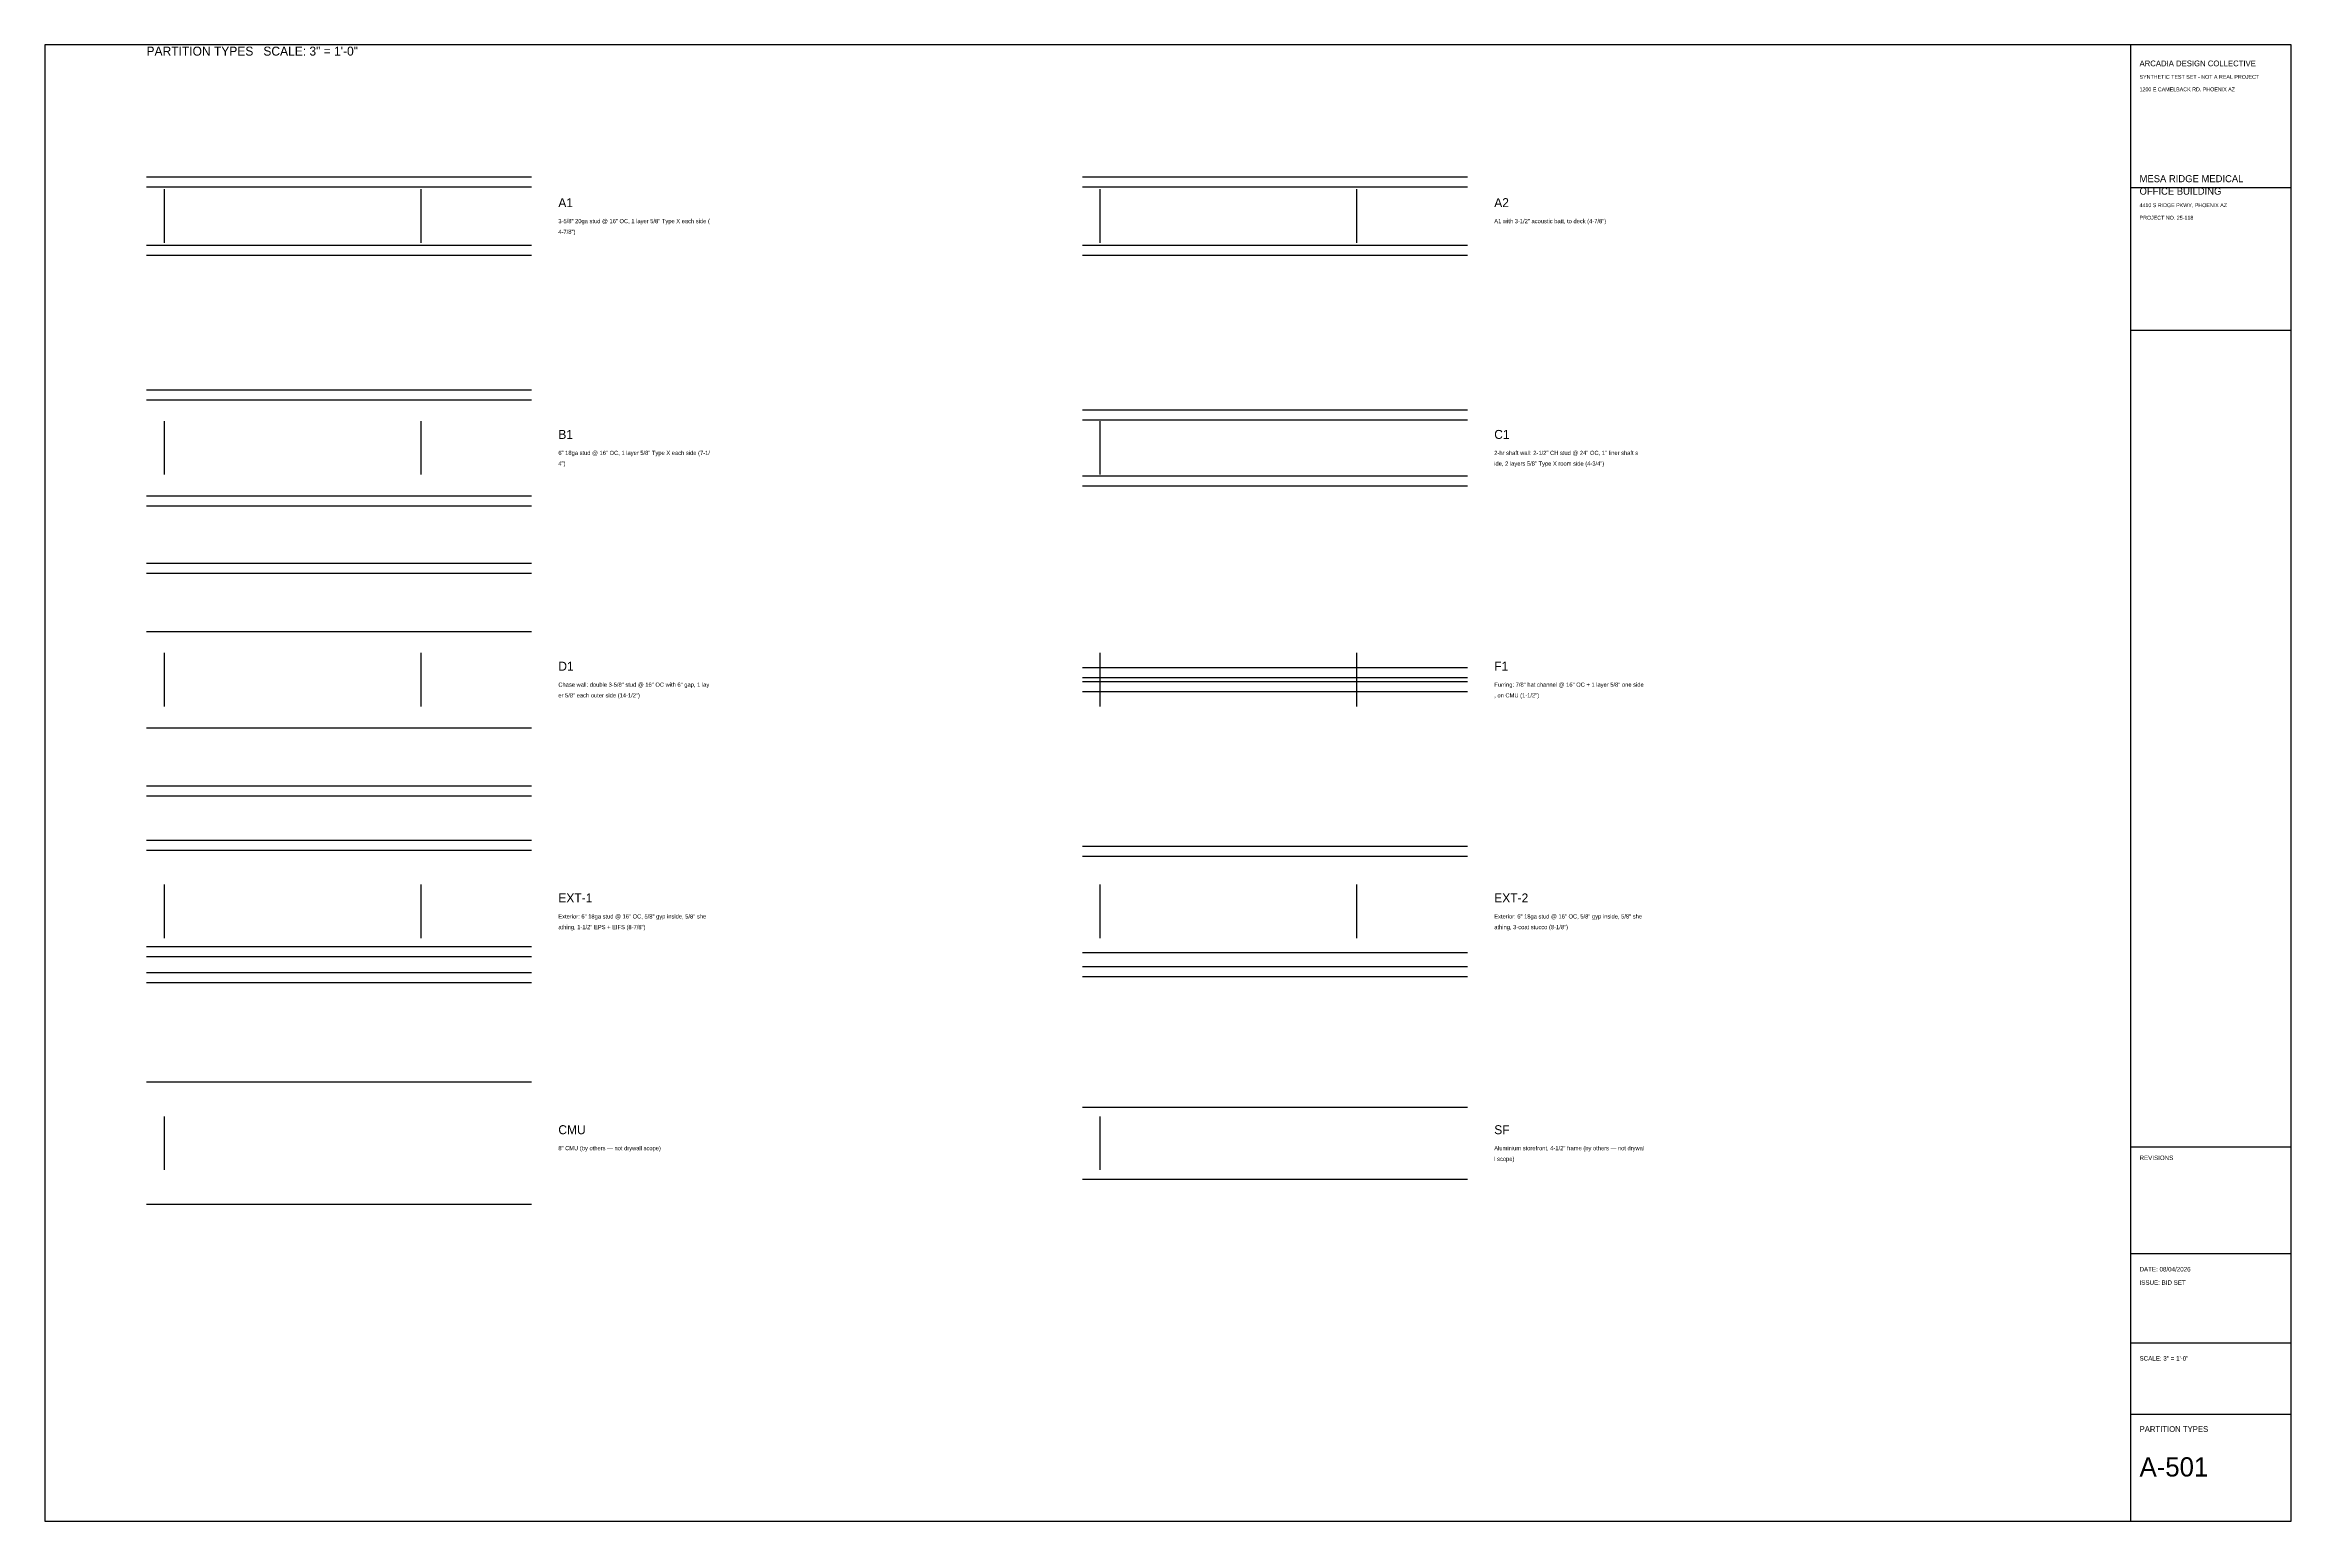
# Model space of a CAD drawing. Header units: inches. Extents: x 0.5 to 35.5, y 0.5 to 23.5.
import ezdxf

# ---------------------------------------------------------------- set-up
doc = ezdxf.new("R2010")
doc.units = ezdxf.units.IN
for name, color, linetype in [('A-ANNO-TEXT', 2, 'CONTINUOUS'), ('A-DETL', 1, 'CONTINUOUS'), ('G-ANNO-TTLB', 3, 'CONTINUOUS')]:
    doc.layers.add(name, color=color, linetype=linetype)

msp = doc.modelspace()

# ---------------------------------------------------------------- linework, layer by layer
at = {"layer": 'A-DETL'}
for p, q in [((2.08333, 21.44271), (8.08333, 21.44271)), ((16.66667, 21.44271), (22.66667, 21.44271)), ((2.08333, 21.28646), (8.08333, 21.28646)), ((2.36111, 20.41667), (2.36111, 21.25)), ((6.36111, 20.41667), (6.36111, 21.25)), ((16.66667, 21.28646), (22.66667, 21.28646)), ((16.94444, 20.41667), (16.94444, 21.25)), ((20.94444, 20.41667), (20.94444, 21.25)), ((2.08333, 20.38021), (8.08333, 20.38021)), ((16.66667, 20.38021), (22.66667, 20.38021)), ((2.08333, 20.22396), (8.08333, 20.22396)), ((16.66667, 20.22396), (22.66667, 20.22396)), ((2.08333, 18.12847), (8.08333, 18.12847)), ((2.08333, 17.97222), (8.08333, 17.97222)), ((2.36111, 16.80556), (2.36111, 17.63889)), ((6.36111, 16.80556), (6.36111, 17.63889)), ((16.66667, 17.81597), (22.66667, 17.81597)), ((16.66667, 17.65972), (22.66667, 17.65972)), ((16.94444, 16.80556), (16.94444, 17.63889)), ((2.08333, 16.47222), (8.08333, 16.47222)), ((16.66667, 16.78472), (22.66667, 16.78472)), ((16.66667, 16.62847), (22.66667, 16.62847)), ((2.08333, 16.31597), (8.08333, 16.31597)), ((2.08333, 15.42361), (8.08333, 15.42361)), ((2.08333, 15.26736), (8.08333, 15.26736)), ((2.08333, 14.36111), (8.08333, 14.36111)), ((2.36111, 13.19444), (2.36111, 14.02778)), ((6.36111, 13.19444), (6.36111, 14.02778)), ((16.94444, 13.19444), (16.94444, 14.02778)), ((20.94444, 13.19444), (20.94444, 14.02778)), ((16.66667, 13.79861), (22.66667, 13.79861)), ((16.66667, 13.64236), (22.66667, 13.64236)), ((16.66667, 13.57986), (22.66667, 13.57986)), ((16.66667, 13.42361), (22.66667, 13.42361)), ((2.08333, 12.86111), (8.08333, 12.86111)), ((2.08333, 11.95486), (8.08333, 11.95486)), ((2.08333, 11.79861), (8.08333, 11.79861)), ((2.08333, 11.10938), (8.08333, 11.10938)), ((2.08333, 10.95313), (8.08333, 10.95313)), ((16.66667, 11.01563), (22.66667, 11.01563)), ((16.66667, 10.85938), (22.66667, 10.85938)), ((2.36111, 9.58333), (2.36111, 10.41667)), ((6.36111, 9.58333), (6.36111, 10.41667)), ((16.94444, 9.58333), (16.94444, 10.41667)), ((20.94444, 9.58333), (20.94444, 10.41667)), ((2.08333, 9.45313), (8.08333, 9.45313)), ((2.08333, 9.29688), (8.08333, 9.29688)), ((16.66667, 9.35938), (22.66667, 9.35938)), ((16.66667, 9.14063), (22.66667, 9.14063)), ((2.08333, 9.04688), (8.08333, 9.04688)), ((2.08333, 8.89063), (8.08333, 8.89063)), ((16.66667, 8.98438), (22.66667, 8.98438)), ((2.08333, 7.34201), (8.08333, 7.34201)), ((2.36111, 5.97222), (2.36111, 6.80556)), ((16.66667, 6.95139), (22.66667, 6.95139)), ((16.94444, 5.97222), (16.94444, 6.80556)), ((16.66667, 5.82639), (22.66667, 5.82639)), ((2.08333, 5.43576), (8.08333, 5.43576))]:
    msp.add_line(p, q, dxfattribs=at)
at = {"layer": 'G-ANNO-TTLB'}
for p, q in [((35.5, 23.5), (0.5, 23.5)), ((0.5, 23.5), (0.5, 0.5)), ((35.5, 23.5), (33, 23.5)), ((33, 23.5), (33, 0.5)), ((35.5, 0.5), (35.5, 23.5)), ((35.5, 0.5), (35.5, 23.5)), ((33, 21.27778), (35.5, 21.27778)), ((33, 19.05556), (35.5, 19.05556)), ((33, 6.33333), (35.5, 6.33333)), ((33, 4.66667), (35.5, 4.66667)), ((33, 3.27778), (35.5, 3.27778)), ((33, 2.16667), (35.5, 2.16667)), ((0.5, 0.5), (35.5, 0.5)), ((33, 0.5), (35.5, 0.5))]:
    msp.add_line(p, q, dxfattribs=at)

# ---------------------------------------------------------------- texts
at = {"layer": 'A-ANNO-TEXT'}
for s, height, p in [('PARTITION TYPES   SCALE: 3" = 1\'-0"', 0.14, (2.08333, 23.33333)), ('A1', 0.14, (8.5, 20.97222)), ('A2', 0.14, (23.08333, 20.97222)), ('3-5/8" 20ga stud @ 16" OC, 1 layer 5/8" Type X each side (', 0.065, (8.5, 20.72222)), ('A1 with 3-1/2" acoustic batt, to deck (4-7/8")', 0.065, (23.08333, 20.72222)), ('4-7/8")', 0.065, (8.5, 20.55556)), ('B1', 0.14, (8.5, 17.36111)), ('C1', 0.14, (23.08333, 17.36111)), ('6" 18ga stud @ 16" OC, 1 layer 5/8" Type X each side (7-1/', 0.065, (8.5, 17.11111)), ('2-hr shaft wall: 2-1/2" CH stud @ 24" OC, 1" liner shaft s', 0.065, (23.08333, 17.11111)), ('4")', 0.065, (8.5, 16.94444)), ('ide, 2 layers 5/8" Type X room side (4-3/4")', 0.065, (23.08333, 16.94444)), ('D1', 0.14, (8.5, 13.75)), ('F1', 0.14, (23.08333, 13.75)), ('er 5/8" each outer side (14-1/2")', 0.065, (8.5, 13.33333)), ('Chase wall: double 3-5/8" stud @ 16" OC with 6" gap, 1 lay', 0.065, (8.5, 13.5)), ('Furring: 7/8" hat channel @ 16" OC + 1 layer 5/8" one side', 0.065, (23.08333, 13.5)), (', on CMU (1-1/2")', 0.065, (23.08333, 13.33333)), ('EXT-1', 0.14, (8.5, 10.13889)), ('EXT-2', 0.14, (23.08333, 10.13889)), ('Exterior: 6" 18ga stud @ 16" OC, 5/8" gyp inside, 5/8" she', 0.065, (8.5, 9.88889)), ('Exterior: 6" 18ga stud @ 16" OC, 5/8" gyp inside, 5/8" she', 0.065, (23.08333, 9.88889)), ('athing, 1-1/2" EPS + EIFS (8-7/8")', 0.065, (8.5, 9.72222)), ('athing, 3-coat stucco (8-1/8")', 0.065, (23.08333, 9.72222)), ('CMU', 0.14, (8.5, 6.52778)), ('SF', 0.14, (23.08333, 6.52778)), ('8" CMU (by others — not drywall scope)', 0.065, (8.5, 6.27778)), ('Aluminium storefront, 4-1/2" frame (by others — not drywal', 0.065, (23.08333, 6.27778)), ('l scope)', 0.065, (23.08333, 6.11111))]:
    msp.add_text(s, height=height, dxfattribs=at).set_placement(p)
at = {"layer": 'G-ANNO-TTLB'}
for s, height, p in [('ARCADIA DESIGN COLLECTIVE', 0.09, (33.13889, 23.16667)), ('SYNTHETIC TEST SET - NOT A REAL PROJECT', 0.06, (33.13889, 22.97222)), ('1200 E CAMELBACK RD, PHOENIX AZ', 0.06, (33.13889, 22.77778)), ('MESA RIDGE MEDICAL', 0.11, (33.13889, 21.36111)), ('4410 S RIDGE PKWY, PHOENIX AZ', 0.06, (33.13889, 20.97222)), ('OFFICE BUILDING', 0.11, (33.13889, 21.16667)), ('PROJECT NO. 25-118', 0.06, (33.13889, 20.77778)), ('REVISIONS', 0.07, (33.13889, 6.125)), ('DATE: 08/04/2026', 0.07, (33.13889, 4.38889)), ('ISSUE: BID SET', 0.07, (33.13889, 4.18056)), ('SCALE: 3" = 1\'-0"', 0.07, (33.13889, 3)), ('PARTITION TYPES', 0.09, (33.13889, 1.88889)), ('A-501', 0.3, (33.13889, 1.19444))]:
    msp.add_text(s, height=height, dxfattribs=at).set_placement(p)

doc.saveas('drawing.dxf')
